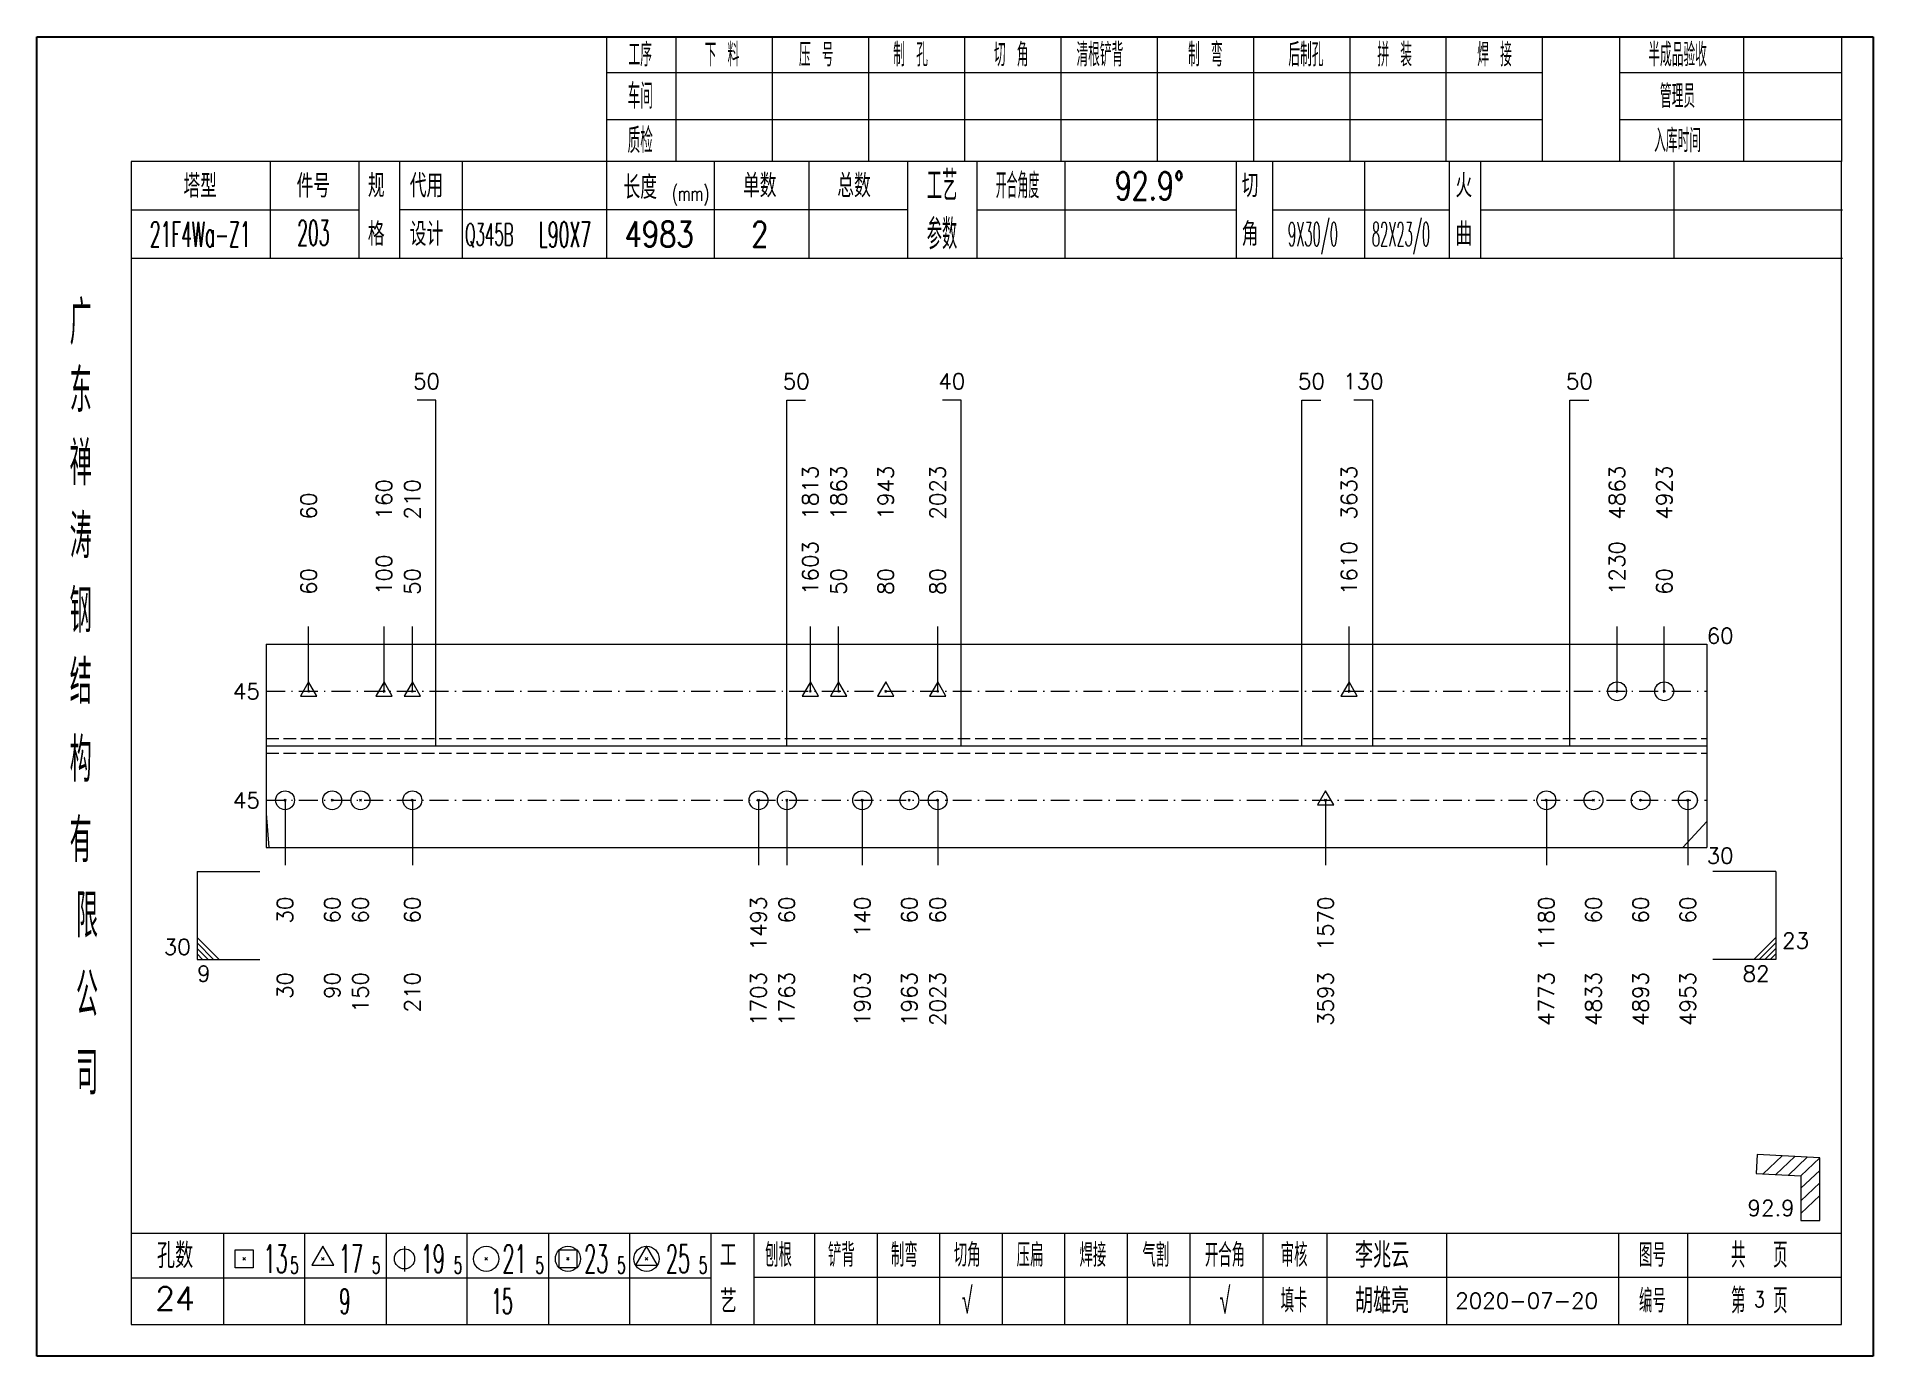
# Model space of a CAD drawing. Extents: x 1310 to 15542, y -76 to 8381.
# Drawn here: x 2140.7 to 2432.8, y 5083.7 to 5293.7 of the extents above; entities that cross this region are included whole.
import ezdxf
from ezdxf.enums import TextEntityAlignment as Align

# ---------------------------------------------------------------- set-up
doc = ezdxf.new("R2010")
doc.units = 0
doc.header["$MEASUREMENT"] = 0
doc.linetypes.add('一点画线', pattern=[5.2, 3, -1, 0.2, -1])
doc.linetypes.add('虚线', pattern=[2.75, 2, -0.75])
doc.layers.get('0').update_dxf_attribs({"linetype": 'CONTINUOUS', "lineweight": 25})
for name, color, linetype, lineweight in [('1', 7, 'CONTINUOUS', 25), ('2', 7, 'CONTINUOUS', 25), ('4', 7, 'CONTINUOUS', 25), ('5', 7, 'CONTINUOUS', 25)]:
    doc.layers.add(name, color=color, linetype=linetype, lineweight=lineweight)
doc.styles.get("Standard").update_dxf_attribs({"font": 'simplex.shx', "width": 0.7, "height": 3, "bigfont": 'gbhzfs.shx'})

msp = doc.modelspace()

# ---------------------------------------------------------------- texts
at = {"color": 7, "linetype": 'Continuous', "lineweight": 13}
for s, p in [('1813', (2263.74, 5216.854)), ('1863', (2268.24, 5216.854)), ('1943', (2275.74, 5216.854)), ('2023', (2283.99, 5216.854)), ('3633', (2349.436, 5216.854)), ('4863', (2392.062, 5216.854)), ('4923', (2399.562, 5216.854)), ('60', (2183.932, 5216.854)), ('160', (2195.932, 5216.854)), ('210', (2200.432, 5216.854))]:
    msp.add_text(s, height=2.5, rotation=90, dxfattribs=at).set_placement(p, align=Align.MIDDLE_LEFT)
at = {"color": 8, "linetype": 'Continuous', "lineweight": 9}
for s, p in [('1603', (2263.74, 5204.854)), ('1610', (2349.436, 5204.854)), ('1230', (2392.062, 5204.854)), ('60', (2183.932, 5204.854)), ('100', (2195.932, 5204.854)), ('50', (2200.432, 5204.854)), ('50', (2268.24, 5204.854)), ('80', (2275.74, 5204.854)), ('80', (2283.99, 5204.854)), ('60', (2399.562, 5204.854))]:
    msp.add_text(s, height=2.5, rotation=90, dxfattribs=at).set_placement(p, align=Align.MIDDLE_LEFT)
at = {"color": 7, "linetype": 'Continuous', "lineweight": 13}
msp.add_text('60', height=2.5, dxfattribs=at).set_placement((2406.312, 5198.354), align=Align.MIDDLE_LEFT)
for p in [(2176.182, 5189.521), (2176.182, 5172.187)]:
    msp.add_text('45', height=2.5, dxfattribs=at).set_placement(p, align=Align.MIDDLE_RIGHT)
msp.add_text('23', height=2.5, dxfattribs=at).set_placement((2418.312, 5147.854), align=Align.BOTTOM_LEFT)
msp.add_text('30', height=2.5, dxfattribs=at).set_placement((2165.182, 5146.854), align=Align.BOTTOM_RIGHT)
msp.add_text('9', height=2.5, dxfattribs=at).set_placement((2166.182, 5145.854), align=Align.TOP_LEFT)
msp.add_text('82', height=2.5, dxfattribs=at).set_placement((2416.312, 5145.854), align=Align.TOP_RIGHT)
at = {"layer": '1', "color": 7, "linetype": 'Continuous', "lineweight": 13}
msp.add_text('30', height=2.5, dxfattribs=at).set_placement((2406.312, 5163.354), align=Align.MIDDLE_LEFT)
at = {"layer": '1', "color": 8, "linetype": 'Continuous', "lineweight": 9}
for s, p in [('30', (2180.182, 5156.854)), ('60', (2187.682, 5156.854)), ('60', (2192.182, 5156.854)), ('60', (2200.432, 5156.854)), ('1493', (2255.49, 5156.854)), ('60', (2259.99, 5156.854)), ('140', (2271.99, 5156.854)), ('60', (2279.49, 5156.854)), ('60', (2283.99, 5156.854)), ('1570', (2345.686, 5156.854)), ('1180', (2380.812, 5156.854)), ('60', (2388.312, 5156.854)), ('60', (2395.812, 5156.854)), ('60', (2403.312, 5156.854))]:
    msp.add_text(s, height=2.5, rotation=90, dxfattribs=at).set_placement(p, align=Align.MIDDLE_RIGHT)
at = {"layer": '1', "color": 7, "linetype": 'Continuous', "lineweight": 13}
for s, p in [('30', (2180.182, 5144.854)), ('90', (2187.682, 5144.854)), ('150', (2192.182, 5144.854)), ('210', (2200.432, 5144.854)), ('1703', (2255.49, 5144.854)), ('1763', (2259.99, 5144.854)), ('1903', (2271.99, 5144.854)), ('1963', (2279.49, 5144.854)), ('2023', (2283.99, 5144.854)), ('3593', (2345.686, 5144.854)), ('4773', (2380.812, 5144.854)), ('4833', (2388.312, 5144.854)), ('4893', (2395.812, 5144.854)), ('4953', (2403.312, 5144.854))]:
    msp.add_text(s, height=2.5, rotation=90, dxfattribs=at).set_placement(p, align=Align.MIDDLE_RIGHT)
at = {"layer": '2', "color": 7, "linetype": 'Continuous', "lineweight": 13}
for s, p in [('50', (2202.682, 5236.854)), ('50', (2261.49, 5236.854)), ('40', (2286.24, 5236.854)), ('50', (2343.436, 5236.854)), ('130', (2351.686, 5236.854)), ('50', (2386.062, 5236.854))]:
    msp.add_text(s, height=2.5, dxfattribs=at).set_placement(p, align=Align.BOTTOM_CENTER)
msp.add_text('92.9', height=2.5, dxfattribs=at).set_placement((2420.312, 5105.295), align=Align.BOTTOM_RIGHT)
at = {"layer": '4', "color": 1, "linetype": 'Continuous', "lineweight": 25}
for s, height, width, p in [('工序', 3.7, 0.7, (2236.682, 5290.811)), ('下 料', 3.7, 0.7, (2249.682, 5290.811)), ('压 号', 3.7, 0.7, (2264.682, 5290.811)), ('制 孔', 3.7, 0.7, (2279.682, 5290.811)), ('切 角', 3.7, 0.7, (2295.682, 5290.811)), ('清根铲背 ', 3.7, 0.7, (2310.682, 5290.811)), (' 制 弯', 3.7, 0.7, (2325.682, 5290.811)), (' 后制孔', 3.7, 0.7, (2341.682, 5290.811)), ('拼 装', 3.7, 0.7, (2356.682, 5290.811)), (' 焊 接', 3.7, 0.7, (2371.682, 5290.811)), ('半成品验收', 3.7, 0.7, (2401.682, 5290.811)), ('车间', 4, 0.7, (2236.682, 5284.211)), ('管理员', 3.7, 0.7, (2401.682, 5284.211)), ('质检', 4, 0.7, (2236.682, 5277.151)), ('入库时间', 3.7, 0.7, (2401.682, 5277.151)), ('(mm)', 2.24, 0.7, (2244.682, 5268.711)), ('工艺', 4.8, 0.7, (2284.682, 5269.971)), ('开合角度', 4, 0.6, (2296.682, 5269.971)), ('92.9%%d', 4.47, 0.7, (2317.682, 5269.971)), ('21F4Wa-Z1', 4, 0.5, (2166.682, 5262.231)), ('203', 4, 0.5, (2184.682, 5262.481)), ('L90X7', 4, 0.5, (2224.682, 5262.211)), ('4983', 4, 0.8, (2239.682, 5262.261)), ('2', 4, 0.8, (2255.682, 5262.261)), ('参数', 4.8, 0.7, (2284.682, 5262.261)), ('9X30/0', 3.8, 0.4, (2343.682, 5262.261)), ('82X23/0', 3.8, 0.4, (2357.682, 5262.261)), ('Q345B', 3.5, 0.5, (2212.682, 5262.211)), ('广', 6.96, 0.7, (2147.682, 5248.181)), ('东', 6.96, 0.7, (2147.682, 5237.391)), ('禅', 6.96, 0.7, (2147.682, 5225.801)), ('涛', 6.96, 0.7, (2147.682, 5214.201)), ('钢', 6.96, 0.7, (2147.682, 5202.311)), ('结', 6.96, 0.7, (2147.682, 5191.001)), ('构', 6.96, 0.7, (2147.682, 5178.621)), ('有', 6.96, 0.7, (2147.682, 5165.811)), ('限', 6.96, 0.7, (2148.682, 5153.811)), ('公', 6.96, 0.7, (2148.682, 5141.271)), ('司', 6.96, 0.7, (2148.682, 5128.791)), ('13', 4.47, 0.5, (2178.682, 5099.211)), ('17', 4.47, 0.5, (2190.682, 5099.211)), ('19', 4.47, 0.5, (2203.682, 5099.211)), ('21', 4.47, 0.5, (2216.682, 5099.211)), ('23', 4.47, 0.5, (2229.682, 5099.211)), ('25', 4.47, 0.5, (2242.682, 5099.211)), ('刨根', 3.7, 0.8, (2258.682, 5099.811)), ('铲背', 3.7, 0.8, (2268.682, 5099.811)), ('制弯', 3.7, 0.8, (2278.682, 5099.811)), ('切角', 3.7, 0.8, (2288.682, 5099.811)), ('压扁', 3.7, 0.8, (2298.682, 5099.811)), ('焊接', 3.7, 0.8, (2308.682, 5099.811)), ('气割', 3.7, 0.8, (2318.682, 5099.811)), ('开合角', 3.7, 0.8, (2329.682, 5099.811)), ('审核', 3.7, 0.8, (2340.682, 5099.811)), ('图号', 3.7, 0.8, (2397.682, 5099.811)), ('共  页', 4, 0.8, (2414.682, 5099.811)), ('5', 2.68, 0.6, (2181.682, 5098.211)), ('5', 2.68, 0.6, (2194.682, 5098.211)), ('5', 2.68, 0.6, (2207.682, 5098.211)), ('5', 2.68, 0.6, (2220.682, 5098.211)), ('5', 2.68, 0.6, (2233.682, 5098.211)), ('5', 2.68, 0.6, (2246.682, 5098.211)), ('√', 4, 0.6, (2288.682, 5092.541)), ('√', 4, 0.6, (2329.682, 5092.541)), ('填卡', 3.7, 0.8, (2340.682, 5092.541)), ('编号', 3.7, 0.8, (2397.682, 5092.541)), ('第  页', 4, 0.8, (2414.682, 5092.541)), ('9', 4, 0.5, (2189.682, 5092.461)), ('15', 4, 0.5, (2214.682, 5092.461))]:
    msp.add_text(s, height=height, dxfattribs=dict(at, width=width)).set_placement(p, align=Align.MIDDLE_CENTER)
for s, height, p in [('塔型', 3.7, (2166.682, 5269.941)), ('件号', 3.7, (2184.682, 5269.941)), ('规', 3.7, (2194.682, 5269.971)), ('代用', 3.7, (2202.682, 5269.971)), ('长度', 3.7, (2236.682, 5269.711)), ('单数', 3.7, (2255.682, 5269.971)), ('总数', 3.7, (2270.682, 5269.971)), ('切', 3.7, (2333.682, 5269.971)), ('火', 3.7, (2367.682, 5269.971)), ('格', 3.7, (2194.682, 5262.261)), ('设计', 3.7, (2202.682, 5262.261)), ('角', 3.7, (2333.682, 5262.261)), ('曲', 3.7, (2367.682, 5262.261)), ('孔数', 4, (2162.682, 5099.731)), ('工', 3.7, (2250.682, 5099.811)), ('李兆云', 4, (2354.682, 5099.811)), ('24', 3.7, (2162.682, 5092.901)), ('胡雄亮', 4, (2354.682, 5092.541)), ('艺', 3.7, (2250.682, 5092.461)), ('2020-07-20', 2.5, (2377.682, 5092.541))]:
    msp.add_text(s, height=height, dxfattribs=at).set_placement(p, align=Align.MIDDLE_CENTER)
at = {"layer": '4', "color": 6, "linetype": 'Continuous', "lineweight": 25, "width": 0.8}
msp.add_text('3', height=2.5, dxfattribs=at).set_placement((2414.707, 5092.769), align=Align.MIDDLE_CENTER)

# ---------------------------------------------------------------- blocks, each defined once
blk = doc.blocks.new('孔17.5')
at = {"layer": '5', "color": 7, "linetype": 'Continuous', "lineweight": 13}
for p, q in [((0, 1), (-0.866, -0.5)), ((-0.1, -0.1), (0.1, 0.1)), ((0.1, -0.1), (-0.1, 0.1)), ((0.866, -0.5), (0, 1)), ((-0.866, -0.5), (0.866, -0.5))]:
    blk.add_line(p, q, dxfattribs=at)
blk = doc.blocks.new('孔21.5')
at = {"layer": '5', "color": 7, "linetype": 'Continuous', "lineweight": 13}
for p, q in [((-0.1, -0.1), (0.1, 0.1)), ((0.1, -0.1), (-0.1, 0.1))]:
    blk.add_line(p, q, dxfattribs=at)
blk.add_circle((0, 0), 1, dxfattribs=at)
blk = doc.blocks.new('CTJGK')
at = {"color": 6, "linetype": 'Continuous'}
for p, q in [((0, 209.97), (292.13, 209.97)), ((0, 0), (0, 209.97)), ((292.13, 209.97), (292.13, 0)), ((292.13, 0), (0, 0))]:
    blk.add_line(p, q, dxfattribs=at)

# ---------------------------------------------------------------- linework, layer by layer
at = {"color": 7, "linetype": 'Continuous', "lineweight": 18}
for p, q in [((2177.182, 5197.021), (2177.182, 5164.687)), ((2177.182, 5197.021), (2406.312, 5197.021)), ((2406.312, 5197.021), (2406.312, 5164.687)), ((2177.182, 5180.854), (2406.312, 5180.854))]:
    msp.add_line(p, q, dxfattribs=at)
at = {"color": 7, "linetype": 'Continuous', "lineweight": 13}
for p, q in [((2183.932, 5189.521), (2183.932, 5199.854)), ((2195.932, 5189.521), (2195.932, 5199.854)), ((2200.432, 5189.521), (2200.432, 5199.854)), ((2263.74, 5189.521), (2263.74, 5199.854)), ((2268.24, 5189.521), (2268.24, 5199.854)), ((2283.99, 5189.521), (2283.99, 5199.854)), ((2349.436, 5189.521), (2349.436, 5199.854)), ((2392.062, 5189.521), (2392.062, 5199.854)), ((2399.562, 5189.521), (2399.562, 5199.854)), ((2180.182, 5172.187), (2180.182, 5161.854)), ((2200.432, 5172.187), (2200.432, 5161.854)), ((2255.49, 5172.187), (2255.49, 5161.854)), ((2259.99, 5172.187), (2259.99, 5161.854)), ((2271.99, 5172.187), (2271.99, 5161.854)), ((2283.99, 5172.187), (2283.99, 5161.854)), ((2345.686, 5172.187), (2345.686, 5161.854)), ((2380.812, 5172.187), (2380.812, 5161.854)), ((2403.312, 5172.187), (2403.312, 5161.854)), ((2177.182, 5170.076), (2177.596, 5164.687)), ((2406.312, 5168.819), (2402.541, 5164.687)), ((2166.182, 5160.854), (2176.182, 5160.854)), ((2166.182, 5160.854), (2166.182, 5146.854)), ((2417.312, 5160.854), (2407.312, 5160.854)), ((2417.312, 5160.854), (2417.312, 5146.854)), ((2169.682, 5146.854), (2166.182, 5150.354)), ((2413.812, 5146.854), (2417.312, 5150.354)), ((2168.807, 5146.854), (2166.182, 5149.479)), ((2167.932, 5146.854), (2166.182, 5148.604)), ((2167.057, 5146.854), (2166.182, 5147.729)), ((2414.687, 5146.854), (2417.312, 5149.479)), ((2415.562, 5146.854), (2417.312, 5148.604)), ((2416.437, 5146.854), (2417.312, 5147.729)), ((2166.182, 5146.854), (2176.182, 5146.854)), ((2417.312, 5146.854), (2407.312, 5146.854))]:
    msp.add_line(p, q, dxfattribs=at)
at = {"color": 3, "linetype": '一点画线', "lineweight": 13}
for p, q in [((2177.182, 5189.521), (2406.312, 5189.521)), ((2177.182, 5172.187), (2406.312, 5172.187))]:
    msp.add_line(p, q, dxfattribs=at)
at = {"color": 1, "linetype": '虚线', "lineweight": 18}
for p, q in [((2177.182, 5182.021), (2406.312, 5182.021)), ((2177.182, 5179.687), (2406.312, 5179.687))]:
    msp.add_line(p, q, dxfattribs=at)
at = {"layer": '1', "color": 7, "linetype": 'Continuous', "lineweight": 18}
msp.add_line((2177.182, 5164.687), (2406.312, 5164.687), dxfattribs=at)
at = {"layer": '2', "color": 7, "linetype": 'Continuous', "lineweight": 13}
for p, q in [((2204.182, 5235.854), (2201.182, 5235.854)), ((2204.182, 5180.854), (2204.182, 5235.854)), ((2259.99, 5180.854), (2259.99, 5235.854)), ((2259.99, 5235.854), (2262.99, 5235.854)), ((2287.74, 5235.854), (2284.74, 5235.854)), ((2287.74, 5180.854), (2287.74, 5235.854)), ((2341.936, 5180.854), (2341.936, 5235.854)), ((2341.936, 5235.854), (2344.936, 5235.854)), ((2353.186, 5235.854), (2350.186, 5235.854)), ((2353.186, 5180.854), (2353.186, 5235.854)), ((2384.562, 5180.854), (2384.562, 5235.854)), ((2384.562, 5235.854), (2387.562, 5235.854)), ((2414.325, 5115.801), (2414.173, 5112.805)), ((2424.312, 5115.295), (2414.325, 5115.801)), ((2415.319, 5112.747), (2418.319, 5115.599)), ((2417.317, 5112.646), (2420.317, 5115.498)), ((2419.314, 5112.544), (2422.314, 5115.396)), ((2421.312, 5112.443), (2424.312, 5115.295)), ((2424.312, 5105.295), (2424.312, 5115.295)), ((2414.173, 5112.805), (2421.312, 5112.443)), ((2421.312, 5110.443), (2424.312, 5113.295)), ((2421.312, 5112.443), (2421.312, 5105.295)), ((2421.312, 5108.443), (2424.312, 5111.295)), ((2421.312, 5106.443), (2424.312, 5109.295)), ((2421.312, 5105.295), (2424.312, 5105.295))]:
    msp.add_line(p, q, dxfattribs=at)
at = {"layer": '4', "color": 1, "linetype": 'Continuous', "lineweight": 18}
for p, q in [((2140.682, 5293.681), (2140.682, 5083.711)), ((2432.812, 5293.681), (2140.682, 5293.681)), ((2231.312, 5293.681), (2231.312, 5273.841)), ((2242.342, 5293.681), (2242.342, 5273.821)), ((2257.652, 5293.681), (2257.652, 5273.821)), ((2272.972, 5293.681), (2272.972, 5273.821)), ((2288.282, 5293.681), (2288.282, 5273.821)), ((2303.592, 5293.681), (2303.592, 5273.821)), ((2318.902, 5293.681), (2318.902, 5273.821)), ((2334.222, 5293.681), (2334.222, 5273.821)), ((2349.532, 5293.681), (2349.532, 5273.821)), ((2364.842, 5293.681), (2364.842, 5273.821)), ((2380.152, 5293.681), (2380.152, 5273.841)), ((2380.152, 5293.681), (2380.152, 5273.821)), ((2392.432, 5293.681), (2392.432, 5273.821)), ((2412.182, 5293.681), (2412.182, 5273.821)), ((2427.762, 5293.681), (2427.762, 5273.821)), ((2432.812, 5263.881), (2432.812, 5293.681)), ((2380.152, 5287.951), (2231.312, 5287.951)), ((2427.762, 5287.951), (2392.432, 5287.951)), ((2380.152, 5280.471), (2231.312, 5280.471)), ((2427.762, 5280.471), (2392.432, 5280.471)), ((2155.692, 5273.821), (2155.692, 5088.761)), ((2427.762, 5273.821), (2155.692, 5273.821)), ((2177.812, 5273.831), (2177.812, 5258.411)), ((2191.962, 5258.411), (2191.962, 5273.821)), ((2198.462, 5258.411), (2198.462, 5273.821)), ((2208.332, 5273.821), (2208.332, 5258.411)), ((2231.312, 5273.841), (2231.312, 5258.411)), ((2248.432, 5273.821), (2248.432, 5258.411)), ((2263.482, 5273.821), (2263.482, 5258.411)), ((2279.182, 5273.821), (2279.182, 5258.411)), ((2290.242, 5273.821), (2290.242, 5258.411)), ((2304.192, 5273.821), (2304.192, 5258.411)), ((2331.492, 5273.821), (2331.492, 5258.411)), ((2337.252, 5273.821), (2337.252, 5258.411)), ((2351.872, 5273.821), (2351.872, 5258.411)), ((2365.332, 5273.821), (2365.332, 5258.411)), ((2370.322, 5273.821), (2370.322, 5258.411)), ((2401.062, 5273.821), (2401.062, 5258.411)), ((2427.762, 5088.761), (2427.762, 5273.821)), ((2191.962, 5266.061), (2155.692, 5266.061)), ((2279.182, 5266.111), (2198.462, 5266.111)), ((2290.242, 5266.111), (2331.492, 5266.111)), ((2337.252, 5266.111), (2365.332, 5266.111)), ((2370.322, 5266.111), (2427.942, 5266.111)), ((2432.812, 5083.711), (2432.812, 5263.881)), ((2427.942, 5258.411), (2155.692, 5258.411)), ((2155.692, 5103.291), (2427.762, 5103.291)), ((2170.382, 5103.291), (2170.382, 5088.761)), ((2183.312, 5088.761), (2183.312, 5103.291)), ((2196.242, 5103.291), (2196.242, 5088.761)), ((2209.162, 5088.761), (2209.162, 5103.291)), ((2222.092, 5103.291), (2222.092, 5088.761)), ((2235.022, 5088.761), (2235.022, 5103.291)), ((2247.942, 5088.761), (2247.942, 5103.291)), ((2254.812, 5088.761), (2254.812, 5103.291)), ((2264.472, 5088.761), (2264.472, 5103.291)), ((2274.412, 5088.761), (2274.412, 5103.291)), ((2284.352, 5088.761), (2284.352, 5103.291)), ((2294.302, 5088.761), (2294.302, 5103.291)), ((2304.242, 5088.761), (2304.242, 5103.291)), ((2314.182, 5088.761), (2314.182, 5103.291)), ((2324.132, 5088.761), (2324.132, 5103.291)), ((2335.772, 5088.761), (2335.772, 5103.291)), ((2345.922, 5088.761), (2345.922, 5103.291)), ((2364.982, 5088.761), (2364.982, 5103.291)), ((2392.362, 5088.761), (2392.362, 5103.291)), ((2403.322, 5088.761), (2403.322, 5103.291)), ((2247.942, 5096.161), (2155.692, 5096.161)), ((2254.772, 5096.321), (2427.762, 5096.321)), ((2155.692, 5088.761), (2427.762, 5088.761)), ((2140.682, 5083.711), (2432.812, 5083.711))]:
    msp.add_line(p, q, dxfattribs=at)
at = {"layer": '4', "color": 7, "linetype": 'Continuous', "lineweight": 13}
for p, q in [((2172.268, 5097.797), (2172.268, 5100.625)), ((2172.268, 5100.625), (2175.096, 5100.625)), ((2175.096, 5100.625), (2175.096, 5097.797)), ((2186.182, 5101.211), (2184.45, 5098.211)), ((2187.914, 5098.211), (2186.182, 5101.211)), ((2199.182, 5101.211), (2199.182, 5097.211)), ((2223.768, 5097.797), (2223.768, 5100.625)), ((2223.768, 5100.625), (2226.596, 5100.625)), ((2226.596, 5100.625), (2226.596, 5097.797)), ((2237.682, 5101.211), (2235.95, 5098.211)), ((2239.414, 5098.211), (2237.682, 5101.211)), ((2175.096, 5097.797), (2172.268, 5097.797)), ((2173.482, 5099.011), (2173.882, 5099.411)), ((2173.882, 5099.011), (2173.482, 5099.411)), ((2184.45, 5098.211), (2187.914, 5098.211)), ((2185.982, 5099.011), (2186.382, 5099.411)), ((2186.382, 5099.011), (2185.982, 5099.411)), ((2211.982, 5099.011), (2212.382, 5099.411)), ((2212.382, 5099.011), (2211.982, 5099.411)), ((2226.596, 5097.797), (2223.768, 5097.797)), ((2224.982, 5099.011), (2225.382, 5099.411)), ((2225.382, 5099.011), (2224.982, 5099.411)), ((2235.95, 5098.211), (2239.414, 5098.211)), ((2237.482, 5099.011), (2237.882, 5099.411)), ((2237.882, 5099.011), (2237.482, 5099.411))]:
    msp.add_line(p, q, dxfattribs=at)
for centre, radius in [((2199.182, 5099.211), 1.6), ((2212.182, 5099.211), 2), ((2225.182, 5099.211), 2), ((2237.682, 5099.211), 2)]:
    msp.add_circle(centre, radius, dxfattribs=at)

# ---------------------------------------------------------------- block references
at = {"color": 0, "linetype": 'Continuous'}
msp.add_blockref('CTJGK', (2140.682, 5083.711), dxfattribs=at)
at = {"color": 8, "linetype": 'Continuous', "lineweight": 9, "xscale": 1.5, "yscale": 1.5, "zscale": 1.5}
for name, p in [('孔17.5', (2183.932, 5189.521)), ('孔17.5', (2195.932, 5189.521)), ('孔17.5', (2200.432, 5189.521)), ('孔17.5', (2263.74, 5189.521)), ('孔17.5', (2268.24, 5189.521)), ('孔17.5', (2275.74, 5189.521)), ('孔17.5', (2283.99, 5189.521)), ('孔17.5', (2349.436, 5189.521)), ('孔21.5', (2392.062, 5189.521)), ('孔21.5', (2399.562, 5189.521))]:
    msp.add_blockref(name, p, dxfattribs=at)
at = {"layer": '1', "color": 8, "linetype": 'Continuous', "lineweight": 9, "xscale": 1.5, "yscale": 1.5, "zscale": 1.5}
for name, p in [('孔21.5', (2180.182, 5172.187)), ('孔21.5', (2187.682, 5172.187)), ('孔21.5', (2192.182, 5172.187)), ('孔21.5', (2200.432, 5172.187)), ('孔21.5', (2255.49, 5172.187)), ('孔21.5', (2259.99, 5172.187)), ('孔21.5', (2271.99, 5172.187)), ('孔21.5', (2279.49, 5172.187)), ('孔21.5', (2283.99, 5172.187)), ('孔17.5', (2345.686, 5172.187)), ('孔21.5', (2380.812, 5172.187)), ('孔21.5', (2388.312, 5172.187)), ('孔21.5', (2395.812, 5172.187)), ('孔21.5', (2403.312, 5172.187))]:
    msp.add_blockref(name, p, dxfattribs=at)

msp.set_redraw_order([(e.dxf.handle, doc.entitydb.next_handle()) for e in msp.query("TEXT MTEXT ATTDEF DIMENSION ARC_DIMENSION")])  # texts and dimensions are drawn at this point

doc.saveas('drawing.dxf')
